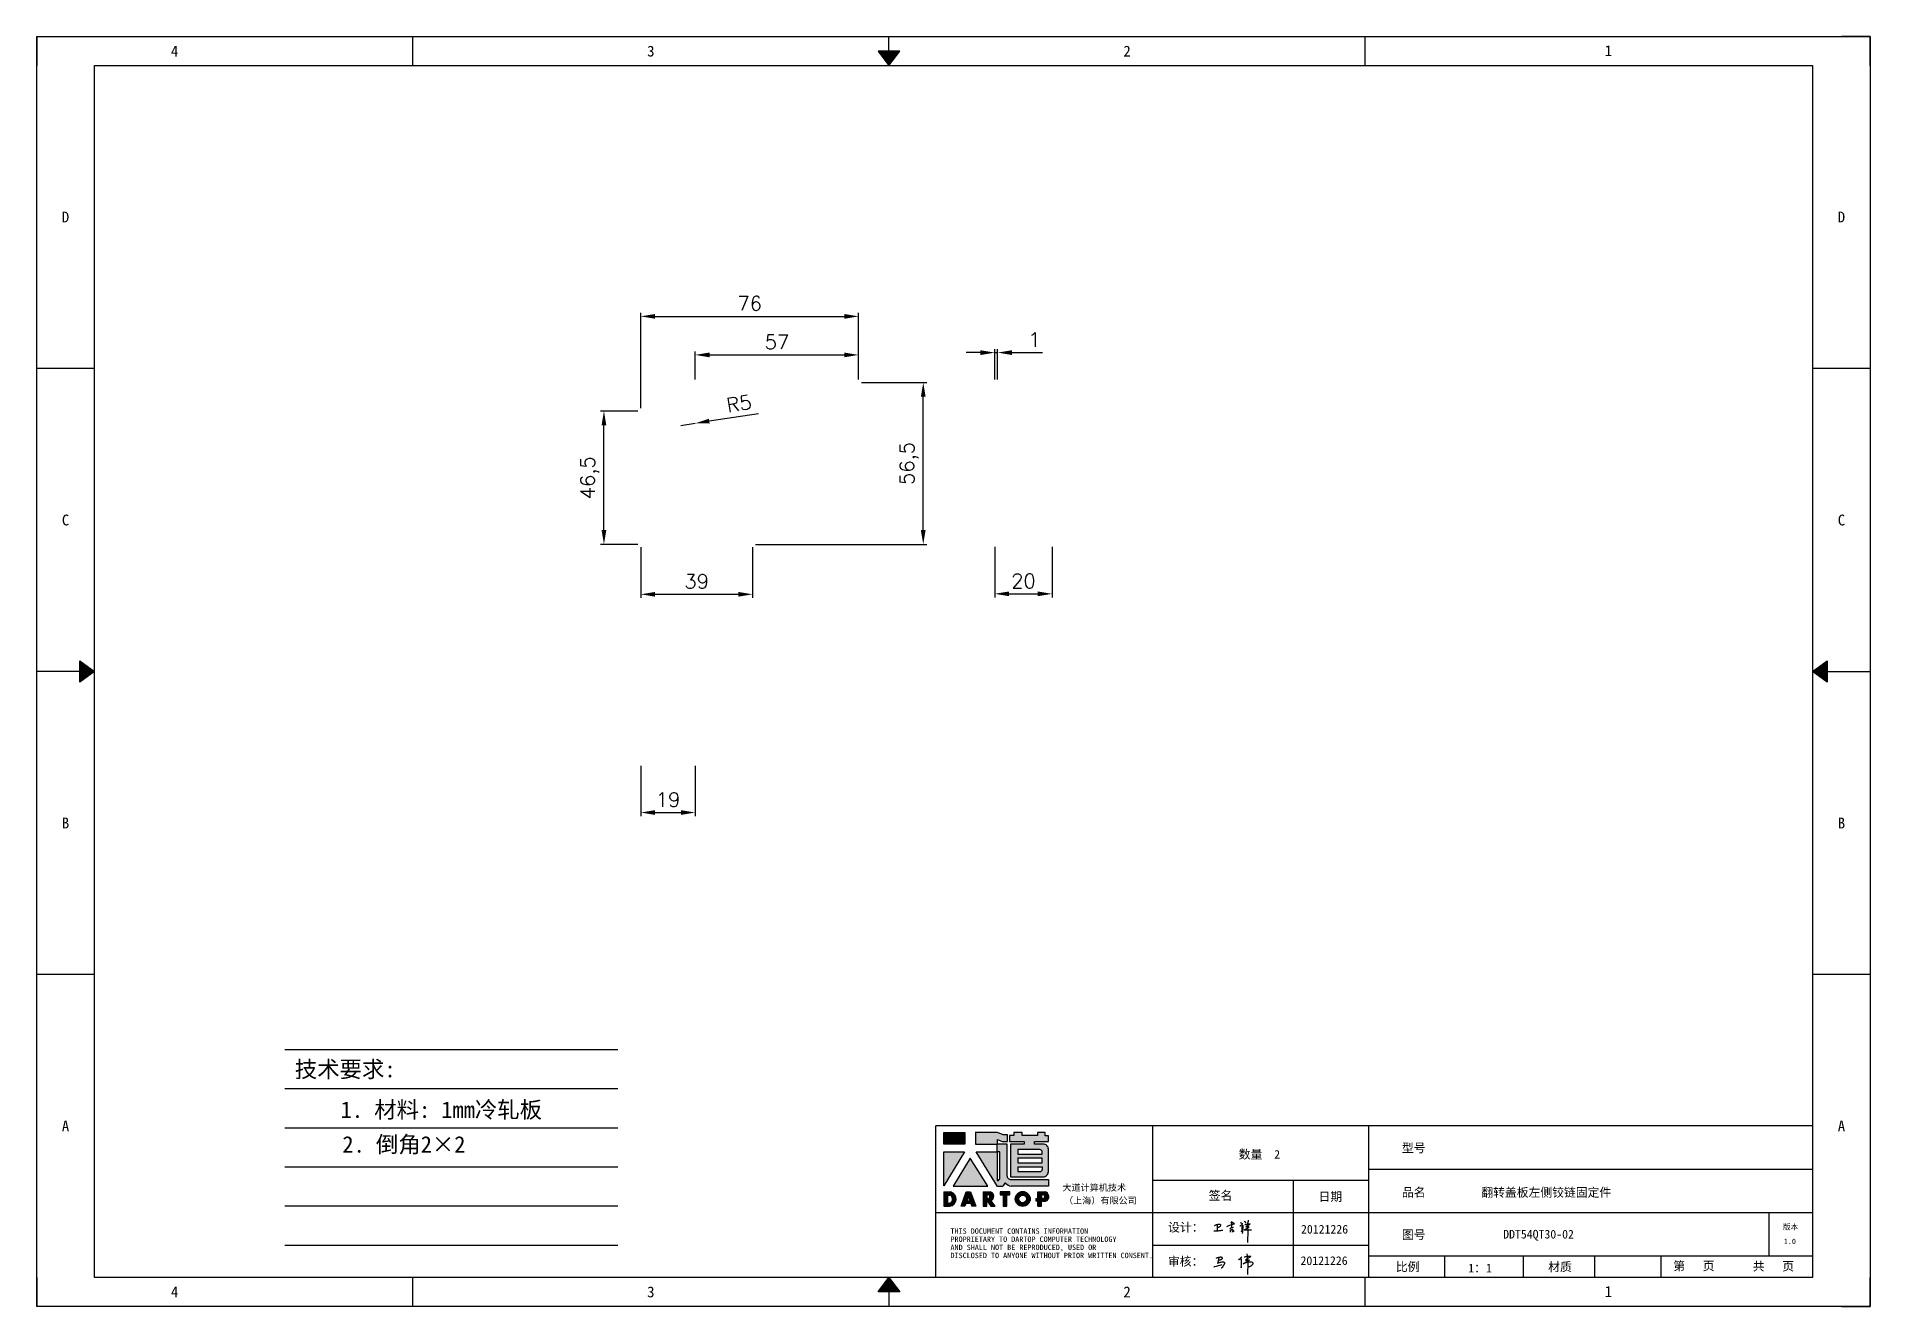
# Model space of a CAD drawing. Header units: millimetres. Extents: x 25928 to 50356, y -44172 to 20163.
# Drawn here: x 34405 to 35045, y -15592 to -15148 of the extents above; entities that cross this region are included whole.
import ezdxf
from ezdxf.enums import TextEntityAlignment as Align

# ---------------------------------------------------------------- set-up
doc = ezdxf.new("R2010")
doc.units = ezdxf.units.MM
doc.linetypes.add('DOT', pattern=[0.25, 0, -0.25])
doc.layers.add('4', color=7, linetype='Continuous')
doc.layers.add('print', color=30, linetype='Continuous')
doc.layers.add('dim', color=2, linetype='Continuous', lineweight=9)
doc.styles.add('Dartop', font='')
doc.styles.add('HZ', font='')
doc.styles.add('hzHT', font='simhei.ttf')
doc.styles.get("Standard").update_dxf_attribs({"font": 'txt', "bigfont": 'gbcbig.shx'})
doc.styles.get('Dartop').set_extended_font_data('FangSong_GB2312')
doc.styles.get('HZ').set_extended_font_data('SimSun')
doc.dimstyles.new('small', dxfattribs={"dimtxt": 5, "dimasz": 5, "dimexe": 1.25, "dimexo": 1, "dimgap": 2, "dimtad": 1, "dimtxsty": 'Standard', "dimcen": 2.5, "dimadec": 0, "dimazin": 0, "dimtfac": 1, "dimtmove": 0, "dimatfit": 3, "dimfxl": 0, "dimarcsym": 0})

msp = doc.modelspace()

# ---------------------------------------------------------------- texts
at = {"color": 0}
for s, height, style, p in [('4', 3.777, 'Dartop', (34453.46, -15153.491)), ('3', 3.777, 'Dartop', (34619.648, -15153.491)), ('2', 3.777, 'Dartop', (34785.836, -15153.491)), ('1', 3.777, 'Dartop', (34953.746, -15153.371)), ('D', 3.777, 'Dartop', (34415.397, -15211.405)), ('D', 3.777, 'Dartop', (35035.118, -15211.405)), ('C', 3.777, 'Dartop', (34415.397, -15317.161)), ('C', 3.777, 'Dartop', (35035.118, -15317.161)), ('B', 3.777, 'Dartop', (34415.397, -15422.918)), ('B', 3.777, 'Dartop', (35035.118, -15422.918)), ('A', 3.777, 'Dartop', (34415.397, -15528.674)), ('A', 3.777, 'Dartop', (35035.118, -15528.674)), ('型号', 3.0216, 'hzHT', (34885.866, -15536.36)), ('数量  2', 3.0216, 'hzHT', (34832.013, -15538.578)), ('签名', 3.0216, 'hzHT', (34818.44, -15552.978)), ('日期', 3.0216, 'hzHT', (34856.78, -15553.35)), ('品名', 3.0216, 'hzHT', (34885.866, -15551.871)), ('翻转盖板左侧铰链固定件', 3.0216, 'hzHT', (34932.115, -15551.871)), ('20121226', 3.0216, 'hzHT', (34854.746, -15564.71)), ('图号', 3.0216, 'hzHT', (34885.866, -15566.641)), ('DDT54QT30-02', 3.0216, 'hzHT', (34929.415, -15566.443)), ('版本', 1.8885, 'hzHT', (35017.347, -15563.903)), ('20121226', 3.0216, 'hzHT', (34854.566, -15575.674)), ('1.0', 1.8885, 'Dartop', (35017.12, -15568.95)), ('比例', 3.0216, 'hzHT', (34883.759, -15577.853)), ('1：1', 3.0216, 'hzHT', (34908.991, -15578.281)), ('材质', 3.0216, 'hzHT', (34936.884, -15577.853)), ('第   页', 3.0216, 'hzHT', (34983.626, -15577.54)), ('共   页', 3.0216, 'hzHT', (35011.382, -15577.65)), ('4', 3.777, 'Dartop', (34453.46, -15586.588)), ('3', 3.777, 'Dartop', (34619.648, -15586.588)), ('2', 3.777, 'Dartop', (34785.836, -15586.588)), ('1', 3.777, 'Dartop', (34953.746, -15586.468))]:
    msp.add_text(s, height=height, dxfattribs=dict(at, style=style)).set_placement(p, align=Align.MIDDLE_CENTER)
at = {"style": 'HZ'}
for s, p in [('技术要求:', (34512.982, -15508.854)), ('     1. 材料: 1mm冷轧板  ', (34540.699, -15522.976)), ('2. 倒角2×2         ', (34551.028, -15535.095))]:
    msp.add_text(s, height=5.733, dxfattribs=at).set_placement(p, align=Align.MIDDLE_CENTER)
at = {"color": 0, "style": 'hzHT'}
for s, height, p in [('THIS DOCUMENT CONTAINS INFORMATION', 1.8885, (34724.208, -15566.311)), ('PROPRIETARY TO DARTOP COMPUTER TECHNOLOGY', 1.8885, (34724.208, -15569.144)), ('设计：', 3.0216, (34800.135, -15565.567)), ('AND SHALL NOT BE REPRODUCED, USED OR', 1.8885, (34724.208, -15571.977)), ('DISCLOSED TO ANYONE WITHOUT PRIOR WRITTEN CONSENT.', 1.8885, (34724.208, -15574.81)), ('审核：', 3.0216, (34800.09, -15577.466))]:
    msp.add_text(s, height=height, dxfattribs=at).set_placement(p)
at = {"layer": '4', "color": 0, "style": 'hzHT'}
for s, p in [('大道计算机技术', (34763.267, -15551.311)), ('（上海）有限公司', (34763.837, -15555.828))]:
    msp.add_text(s, height=2.2662, dxfattribs=at).set_placement(p)

# ---------------------------------------------------------------- blocks, each defined once
blk = doc.blocks.new('*D980')
at = {"layer": 'Defpoints', "color": 0}
for p in [(34692.14, -15246.09), (34692.14, -15269.16, -11.3), (34616.14, -15279.16, 7.7)]:
    blk.add_point(p, dxfattribs=at)
at = {"layer": 'dim', "color": 0, "lineweight": -2}
for p, q in [((34616.14, -15278.16), (34616.14, -15244.84)), ((34621.14, -15246.09), (34687.14, -15246.09)), ((34692.14, -15268.16), (34692.14, -15244.84))]:
    blk.add_line(p, q, dxfattribs=at)
at = {"layer": 'dim', "color": 0}
for points in [[(34621.14, -15245.26), (34621.14, -15246.92), (34616.14, -15246.09)], [(34687.14, -15245.26), (34687.14, -15246.92), (34692.14, -15246.09)]]:
    blk.add_solid(points, dxfattribs=at)
at = {"layer": 'dim', "color": 0, "insert": (34654.14, -15241.59), "char_height": 5, "attachment_point": 5}
blk.add_mtext('76', dxfattribs=at)
blk = doc.blocks.new('*D981')
at = {"layer": 'Defpoints', "color": 0}
for p in [(34692.14, -15269.16, -11.3), (34714.7, -15269.16), (34655.14, -15325.66, -11.3)]:
    blk.add_point(p, dxfattribs=at)
at = {"layer": 'dim', "color": 0, "lineweight": -2}
for p, q in [((34693.14, -15269.16), (34715.95, -15269.16)), ((34714.7, -15320.66), (34714.7, -15274.16)), ((34656.14, -15325.66), (34715.95, -15325.66))]:
    blk.add_line(p, q, dxfattribs=at)
at = {"layer": 'dim', "color": 0}
for points in [[(34713.87, -15274.16), (34715.53, -15274.16), (34714.7, -15269.16)], [(34713.87, -15320.66), (34715.53, -15320.66), (34714.7, -15325.66)]]:
    blk.add_solid(points, dxfattribs=at)
at = {"layer": 'dim', "color": 0, "insert": (34709.78, -15297.41), "char_height": 5, "attachment_point": 5, "rotation": 90}
blk.add_mtext('56,5', dxfattribs=at)
blk = doc.blocks.new('*D982')
at = {"layer": 'Defpoints', "color": 0}
for p in [(34616.14, -15325.66, 7.7), (34655.14, -15325.66, -11.3), (34655.14, -15343.1)]:
    blk.add_point(p, dxfattribs=at)
at = {"layer": 'dim', "color": 0, "lineweight": -2}
for p, q in [((34616.14, -15326.66), (34616.14, -15344.35)), ((34655.14, -15326.66), (34655.14, -15344.35)), ((34621.14, -15343.1), (34650.14, -15343.1))]:
    blk.add_line(p, q, dxfattribs=at)
at = {"layer": 'dim', "color": 0}
for points in [[(34621.14, -15342.27), (34621.14, -15343.93), (34616.14, -15343.1)], [(34650.14, -15342.27), (34650.14, -15343.93), (34655.14, -15343.1)]]:
    blk.add_solid(points, dxfattribs=at)
at = {"layer": 'dim', "color": 0, "insert": (34635.64, -15338.6), "char_height": 5, "attachment_point": 5}
blk.add_mtext('39', dxfattribs=at)
blk = doc.blocks.new('*D983')
at = {"layer": 'Defpoints', "color": 0}
for p in [(34603.28, -15279.16), (34616.14, -15279.16, 7.7), (34616.14, -15325.66, 7.7)]:
    blk.add_point(p, dxfattribs=at)
at = {"layer": 'dim', "color": 0, "lineweight": -2}
for p, q in [((34615.14, -15279.16), (34602.03, -15279.16)), ((34603.28, -15320.66), (34603.28, -15284.16)), ((34615.14, -15325.66), (34602.03, -15325.66))]:
    blk.add_line(p, q, dxfattribs=at)
at = {"layer": 'dim', "color": 0}
for points in [[(34602.44, -15284.16), (34604.11, -15284.16), (34603.28, -15279.16)], [(34602.44, -15320.66), (34604.11, -15320.66), (34603.28, -15325.66)]]:
    blk.add_solid(points, dxfattribs=at)
at = {"layer": 'dim', "color": 0, "insert": (34598.36, -15302.41), "char_height": 5, "attachment_point": 5, "rotation": 90}
blk.add_mtext('46,5', dxfattribs=at)
blk = doc.blocks.new('*D984')
at = {"layer": 'Defpoints', "color": 0}
for p in [(34692.14, -15259.54), (34635.14, -15269.16, -11.3), (34692.14, -15269.16, -11.3)]:
    blk.add_point(p, dxfattribs=at)
at = {"layer": 'dim', "color": 0, "lineweight": -2}
for p, q in [((34635.14, -15268.16), (34635.14, -15258.29)), ((34640.14, -15259.54), (34687.14, -15259.54)), ((34692.14, -15268.16), (34692.14, -15258.29))]:
    blk.add_line(p, q, dxfattribs=at)
at = {"layer": 'dim', "color": 0}
for points in [[(34640.14, -15258.71), (34640.14, -15260.37), (34635.14, -15259.54)], [(34687.14, -15258.71), (34687.14, -15260.37), (34692.14, -15259.54)]]:
    blk.add_solid(points, dxfattribs=at)
at = {"layer": 'dim', "color": 0, "insert": (34663.64, -15255.04), "char_height": 5, "attachment_point": 5}
blk.add_mtext('57', dxfattribs=at)
blk = doc.blocks.new('*D985')
at = {"layer": 'Defpoints', "color": 0}
for p in [(34630.14, -15284.16, 7.7), (34635.08, -15283.41, 7.7)]:
    blk.add_point(p, dxfattribs=at)
at = {"layer": 'dim', "color": 0, "lineweight": -2}
for p, q in [((34630.14, -15284.16), (34635.08, -15283.41)), ((34657.16, -15280.05), (34640.02, -15282.66))]:
    blk.add_line(p, q, dxfattribs=at)
at = {"layer": 'dim', "color": 0}
blk.add_solid([(34639.9, -15281.83), (34640.15, -15283.48), (34635.08, -15283.41)], dxfattribs=at)
at = {"layer": 'dim', "color": 0, "insert": (34650.39, -15276.53), "char_height": 5, "attachment_point": 5, "rotation": 8.65647}
blk.add_mtext('R5', dxfattribs=at)
blk = doc.blocks.new('*D986')
at = {"layer": 'Defpoints', "color": 0}
for p in [(34739.67, -15325.48, 357.73), (34759.67, -15325.48, 357.73), (34759.67, -15342.93)]:
    blk.add_point(p, dxfattribs=at)
at = {"layer": 'dim', "color": 0, "lineweight": -2}
for p, q in [((34739.67, -15326.48), (34739.67, -15344.18)), ((34759.67, -15326.48), (34759.67, -15344.18)), ((34744.67, -15342.93), (34754.67, -15342.93))]:
    blk.add_line(p, q, dxfattribs=at)
at = {"layer": 'dim', "color": 0}
for points in [[(34744.67, -15342.1), (34744.67, -15343.76), (34739.67, -15342.93)], [(34754.67, -15342.1), (34754.67, -15343.76), (34759.67, -15342.93)]]:
    blk.add_solid(points, dxfattribs=at)
at = {"layer": 'dim', "color": 0, "insert": (34749.67, -15338.43), "char_height": 5, "attachment_point": 5}
blk.add_mtext('20', dxfattribs=at)
blk = doc.blocks.new('*D988')
at = {"layer": 'Defpoints', "color": 0}
for p in [(34616.14, -15402.01, 8.82), (34635.14, -15402.01, 13.82), (34635.14, -15419.26)]:
    blk.add_point(p, dxfattribs=at)
at = {"layer": 'dim', "color": 0, "lineweight": -2}
for p, q in [((34616.14, -15403.01), (34616.14, -15420.51)), ((34635.14, -15403.01), (34635.14, -15420.51)), ((34621.14, -15419.26), (34630.14, -15419.26))]:
    blk.add_line(p, q, dxfattribs=at)
at = {"layer": 'dim', "color": 0}
for points in [[(34621.14, -15418.43), (34621.14, -15420.09), (34616.14, -15419.26)], [(34630.14, -15418.43), (34630.14, -15420.09), (34635.14, -15419.26)]]:
    blk.add_solid(points, dxfattribs=at)
at = {"layer": 'dim', "color": 0, "insert": (34625.64, -15414.76), "char_height": 5, "attachment_point": 5}
blk.add_mtext('19', dxfattribs=at)
blk = doc.blocks.new('*D998')
at = {"layer": 'Defpoints', "color": 0}
for p in [(34740.67, -15258.74), (34739.67, -15269.16, -707.27), (34740.67, -15269.16, 281.73)]:
    blk.add_point(p, dxfattribs=at)
at = {"layer": 'dim', "color": 0, "lineweight": -2}
for p, q in [((34734.67, -15258.74), (34729.67, -15258.74)), ((34739.67, -15268.16), (34739.67, -15257.49)), ((34739.67, -15258.74), (34740.67, -15258.74)), ((34740.67, -15268.16), (34740.67, -15257.49)), ((34745.67, -15258.74), (34756.33, -15258.74))]:
    blk.add_line(p, q, dxfattribs=at)
at = {"layer": 'dim', "color": 0}
for points in [[(34734.67, -15257.9), (34734.67, -15259.57), (34739.67, -15258.74)], [(34745.67, -15257.9), (34745.67, -15259.57), (34740.67, -15258.74)]]:
    blk.add_solid(points, dxfattribs=at)
at = {"layer": 'dim', "color": 0, "insert": (34753.5, -15254.24), "char_height": 5, "attachment_point": 5}
blk.add_mtext('1', dxfattribs=at)
blk = doc.blocks.new('*U862')
at = {"color": 254, "linetype": 'Continuous', "extrusion": (0, 0, -1)}
for points in [[(-17, 0.333), (-16.812, 0.25), (-17, 0.5)], [(-17, 0.333), (-17.188, 0.25), (-16.812, 0.25)], [(-17, 0.333), (-17, 0.5), (-17.188, 0.25)]]:
    blk.add_solid(points, dxfattribs=at)
blk = doc.blocks.new('*U861')
at = {"color": 254, "linetype": 'Continuous', "extrusion": (0, 0, -1)}
for points in [[(-33.167, 11), (-33, 11), (-33.25, 11.188)], [(-33.167, 11), (-33.25, 11.188), (-33.25, 10.812)], [(-33.167, 11), (-33.25, 10.812), (-33, 11)]]:
    blk.add_solid(points, dxfattribs=at)
blk = doc.blocks.new('*U863')
at = {"color": 254, "linetype": 'Continuous'}
for points in [[(17, 21.667), (17.188, 21.75), (16.812, 21.75)], [(17, 21.667), (16.812, 21.75), (17, 21.5)], [(17, 21.667), (17, 21.5), (17.188, 21.75)]]:
    blk.add_solid(points, dxfattribs=at)
blk = doc.blocks.new('*U860')
at = {"color": 254, "linetype": 'Continuous', "extrusion": (0, 0, -1)}
for points in [[(-0.833, 11), (-0.75, 10.812), (-0.75, 11.188)], [(-0.833, 11), (-0.75, 11.188), (-1, 11)], [(-0.833, 11), (-1, 11), (-0.75, 10.812)]]:
    blk.add_solid(points, dxfattribs=at)
blk = doc.blocks.new('dadao')
for p, q in [((48, 19.2), (44.9, 10.4)), ((44.9, 10.4), (51.2, 10.4)), ((51.2, 10.4), (48, 19.2))]:
    blk.add_line(p, q)
for points in [[(41.8, 121.6), (41.8, 143.7), (-0.4, 143.7), (-0.4, 121.6), (41.8, 121.6)], [(104.8, 122), (104.8, 130.3), (114.1, 126.3), (124.2, 126.3), (124.2, 139.6), (115.9, 139.6), (105.1, 143.9), (61.5, 143.9)], [(61.7, 144), (61.7, 121.3), (103.9, 121.3)], [(113.4, 38.7), (105.1, 38.7), (63, 106.5), (103.9, 106.5), (103.9, 120.9), (103.9, 121.3)], [(109.7, 53.6), (109.7, 106.2), (104.3, 106.2), (104.3, 50.4), (106.6, 50.4)], [(144.6, 94.4), (144.6, 84.8), (192, 84.8), (192, 94.1), (144.9, 94.1)], [(120.2, 45), (119.5, 45), (119.5, 44.6)], [(0, 28), (0, 0), (11.8, 0)], [(0.1, 28), (14, 28)], [(7.1, 21.8), (7.1, 6.1), (12, 6.1)], [(7.1, 21.8), (11.4, 21.8)], [(76.8, 28.2), (76.8, 0), (84.1, 0), (84.1, 11.1), (91.6, -0.1), (100.3, -0.1), (91.7, 11.1)], [(76.8, 28.2), (90.6, 28.2)], [(84, 22.7), (84, 15.3), (87.2, 15.3)], [(84, 22.7), (87.3, 22.7)], [(183.7, 0), (183.7, 9.6), (180.6, 9.6), (180.6, 14.9), (183.8, 14.9), (183.8, 28.1), (196.1, 28.1), (196.5, 28.1)], [(183.7, 0), (190.9, 0), (190.9, 9.6), (198.8, 9.6)], [(194.9, 22.3), (190.8, 22.3), (190.8, 15), (194.4, 15)]]:
    blk.add_lwpolyline(points)
blk.add_lwpolyline([(137.1, 144.2), (137.1, 137.9), (128.3, 137.9), (128.3, 126.5), (157.3, 126.5), (157.3, 121.5), (130.3, 121.5), (130.3, 57.5), (194.4, 57.5, 0.414214), (204.4, 67.5), (204.4, 111.3, 0.414214), (194.4, 121.3), (177.5, 121.3), (177.5, 126.3), (204.7, 126.3), (204.7, 137.7), (198.2, 137.7), (198.2, 143.9), (183.3, 143.9), (183.3, 138), (153, 138), (153, 144.2), (137.1, 144.2)], format="xyb", close=True)
for points in [[(104.8, 122), (123.4, 122), (123.4, 60, 0.414214), (131.4, 52), (204.8, 52), (204.8, 39.1), (131.7, 39.1)], [(144.3, 110.8), (144.3, 101.8), (192.3, 101.8), (192.3, 105.5, 0.414214), (187.3, 110.5), (144.3, 110.5)], [(144.6, 77), (144.6, 67.5), (187.6, 67.5, 0.414214), (192.6, 72.5), (192.6, 76.4), (144.6, 76.4)]]:
    blk.add_lwpolyline(points, format="xyb")
for points in [[(-0.3, 106.2), (40.4, 106.2), (-0.3, 39.7), (-0.3, 106.2)], [(51.7, 94.1), (18.4, 39.3), (86.2, 39.3)], [(43.8, 28.2), (51.8, 28.2), (62.6, -0.1), (55, -0.1), (53.2, 5), (42.9, 5), (41.1, 0), (33.6, 0)], [(110, 28.1), (110, 21.9), (116, 21.9), (116, -0.1), (123.2, -0.1), (123.2, 22), (129.2, 22), (129.2, 28.1), (110, 28.1)]]:
    blk.add_lwpolyline(points, close=True)
for radius in [14.5, 7.44]:
    blk.add_circle((154.2, 14.2), radius)
for centre, radius, start, end in [((99.2, 60.7), 12.6, 305.6399, 325.969), ((111.6, 46.7), 8.19, 282.9811, 347.6627), ((136, 61.7), 22.9, 226.7358, 259.3209), ((8.5, 13.9), 8.49, 294.2143, 69.7177), ((9.6, 14.2), 14.4, 278.6604, 72.3203), ((86.4, 19), 3.8, 282.527, 76.7196), ((88.6, 19.4), 8.95, 290.6073, 77.2124), ((193.7, 18.7), 3.8, 280.9891, 72.5513), ((195.7, 18.6), 9.51, 288.8959, 85.2442)]:
    blk.add_arc(centre, radius, start, end)
blk = doc.blocks.new('h')
for p, q in [((20768.1, -2360.9), (20773, -2359.1)), ((20769.5, -2366.9), (20769.8, -2370.6)), ((20769.8, -2370.6), (20770.9, -2378)), ((20770.9, -2378), (20771.5, -2370.6)), ((20772.4, -2369.3), (20774.9, -2367.8)), ((20773, -2359.1), (20784.1, -2355.2)), ((20773.3, -2331.8), (20775.3, -2338.7)), ((20789.1, -2340.9), (20773.5, -2331.9)), ((20775.3, -2338.7), (20775.6, -2351.2)), ((20775.6, -2351.2), (20775.5, -2357.3)), ((20782.2, -2369.2), (20780, -2377.1)), ((20780, -2377.1), (20788.3, -2371.3)), ((20780.1, -2366.4), (20780.8, -2366.4)), ((20781.9, -2367.4), (20782.2, -2369.2)), ((20845.7, -2343.5), (20848.4, -2353)), ((20848.9, -2370.3), (20847.9, -2424)), ((20848.4, -2353), (20848.9, -2370.3))]:
    blk.add_line(p, q)
for points in [[(20696.6, -2372.4, 0.002073), (20710.6, -2371.9, 0.016137), (20719.6, -2371.3, 0.008314), (20736.9, -2369.3)], [(20699.1, -2348.2, -0.029745), (20704.6, -2345.4, -0.046842), (20708.4, -2344.2, -0.00919), (20714.3, -2343, -0.018517), (20717.2, -2342.5, -0.037841), (20720.3, -2342.4, -0.039541), (20723.2, -2342.8, -0.149785), (20726, -2344.3, -0.204935), (20726.9, -2346.6, -0.074872), (20726.5, -2348.3, -0.061615), (20725.6, -2350.3, -0.034204), (20723.8, -2352.6, -0.045776), (20722.3, -2354.1, -0.054985), (20720.4, -2355.3, -0.036348), (20717.3, -2356.5, -0.067752), (20715.7, -2356.8, -0.043553), (20713.2, -2356.7)], [(20755, -2351.9, -0.024077), (20759.9, -2350.1, -0.013147), (20768.7, -2346.5, -0.00522), (20775.4, -2344.1, -0.018517), (20777.3, -2343.4, -0.008274), (20786.3, -2341, -0.039541), (20788.3, -2340.8, -0.079216), (20789.4, -2341, -0.204935)], [(20813.5, -2350.1, 0.007348), (20815.9, -2348.7, 0.008421), (20818, -2347.3, 0.009459), (20819.7, -2346.2, -0.016325), (20820.7, -2345.5, -0.173771), (20821.8, -2345.3, -0.085159), (20823.9, -2346, -0.125883), (20826, -2347.9, -0.160659), (20826.6, -2350.1, -0.010447), (20826.5, -2352.3, -0.008247), (20826.2, -2355.1, -0.002698), (20825.3, -2374, 0.001562), (20823.9, -2383.7, 0.016137)], [(20816.8, -2335, -0.053561), (20819.6, -2336.1, -0.075272), (20821.3, -2337.3, -0.005295), (20822.5, -2338.5, -0.009337), (20823.1, -2339.1, -0.026146), (20823.7, -2339.8, -0.016644), (20824.5, -2340.9)], [(20832.1, -2329.2, -0.053561), (20834.9, -2330.3, -0.075272), (20836.7, -2331.5, -0.005295), (20837.8, -2332.6, -0.009337), (20838.5, -2333.3, -0.026146), (20839, -2334, -0.016644), (20839.8, -2335.1)], [(20836, -2343.7, -0.02797), (20842.1, -2342.6, -0.048868), (20845.6, -2342.2, -0.00919), (20851.1, -2341.4, -0.018517), (20853.9, -2341.1, -0.037841), (20856.7, -2341.2, -0.039541), (20859.4, -2341.6, -0.018282), (20840.6, -2354.7, -0.000937)], [(20847.6, -2340.2, 0.021784), (20849.6, -2335.9, 0.028296), (20850.8, -2332.4, 0.008136), (20851.9, -2328.2, 0.028913), (20852.2, -2327, 0.08193), (20852.1, -2325.9, 0.075058), (20851.7, -2324.7, 0.275043)]]:
    blk.add_lwpolyline(points, format="xyb")
for points in [[(20711.3, -2343.5), (20711.3, -2343.5), (20711.5, -2355.8), (20710.7, -2368), (20710.6, -2371.9)], [(20821.5, -2350.6), (20822.4, -2359.2), (20822.2, -2364.9), (20821.7, -2369), (20821.3, -2376.3), (20823.6, -2368.5), (20827.2, -2366.3), (20829.5, -2366.3)], [(20840.6, -2354.7), (20850, -2354.7), (20855, -2354.3), (20845.9, -2361.1), (20840.5, -2364), (20833, -2367.5), (20863.2, -2367.4), (20865.9, -2367.3)]]:
    blk.add_lwpolyline(points)
for centre, radius, start, end in [((20773.7, -2371.2), 2.3, 121.9907, 163.60158), ((20787.5, -2406), 40.3, 100.61827, 108.24823), ((20780.8, -2367.6), 1.15, 9.4675, 90)]:
    blk.add_arc(centre, radius, start, end)

# ---------------------------------------------------------------- dimensions: what is measured, and where the dimension line sits
at = {"layer": 'dim'}
for base, p1, p2, angle, picture, middle in [((34692.139, -15246.089), (34616.139, -15279.161, 7.695), (34692.139, -15269.161, -11.305), 180, '*D980', (34654.139, -15241.589)), ((34692.139, -15259.538), (34635.139, -15269.161, -11.305), (34692.139, -15269.161, -11.305), 180, '*D984', (34663.639, -15255.038)), ((34740.666, -15258.738), (34739.666, -15269.161, -707.274), (34740.666, -15269.161, 281.726), 180, '*D998', (34753.499, -15254.238)), ((34714.7, -15269.161), (34655.139, -15325.661, -11.305), (34692.139, -15269.161, -11.305), 90, '*D981', (34709.783, -15297.411)), ((34603.278, -15279.161), (34616.139, -15325.661, 7.695), (34616.139, -15279.161, 7.695), 270, '*D983', (34598.361, -15302.411))]:
    dim = msp.add_linear_dim(base=base, p1=p1, p2=p2, angle=angle, dimstyle='small', override={"dimpost": '\\X'}, dxfattribs=at)
    dim.commit()
    dim.dimension.update_dxf_attribs({"geometry": picture, "text_midpoint": middle})
dim = msp.add_radius_dim(center=(34630.139, -15284.161, 7.695), mpoint=(34635.082, -15283.408, 7.695), dimstyle='small', override={"dimpost": '\\X'}, dxfattribs=at)
dim.commit()
dim.dimension.update_dxf_attribs({"geometry": '*D985', "text_midpoint": (34650.387, -15276.526)})
for base, p1, p2, picture, middle in [((34655.139, -15343.1), (34616.139, -15325.661, 7.695), (34655.139, -15325.661, -11.305), '*D982', (34635.639, -15338.6)), ((34759.666, -15342.929), (34739.666, -15325.482, 357.726), (34759.666, -15325.482, 357.726), '*D986', (34749.666, -15338.429)), ((34635.139, -15419.261), (34616.139, -15402.01, 8.816), (34635.139, -15402.01, 13.816), '*D988', (34625.639, -15414.761))]:
    dim = msp.add_linear_dim(base=base, p1=p1, p2=p2, dimstyle='small', override={"dimpost": '\\X'}, dxfattribs=at)
    dim.commit()
    dim.dimension.update_dxf_attribs({"geometry": picture, "text_midpoint": middle})

# ---------------------------------------------------------------- hatches: boundary and pattern name
for points in [[(34729.35, -15531.013), (34721.816, -15531.013), (34721.816, -15534.949), (34729.35, -15534.949)], [(34729.107, -15537.703), (34721.836, -15537.703), (34721.836, -15549.574)], [(34731.123, -15539.857), (34725.179, -15549.653), (34737.282, -15549.653)], [(34744.967, -15551.658), (34741.527, -15551.658), (34741.527, -15552.749), (34742.6, -15552.749), (34742.6, -15556.681), (34743.885, -15556.681), (34743.885, -15552.746), (34744.967, -15552.746)]]:
    msp.add_hatch(color=0).paths.add_polyline_path(points)
h = msp.add_hatch(color=0)
h.paths.add_polyline_path([(34740.608, -15533.405), (34742.271, -15534.123), (34744.068, -15534.123), (34744.068, -15531.744), (34742.585, -15531.744), (34740.653, -15530.981), (34732.909, -15530.981), (34732.909, -15535.005), (34740.444, -15535.005), (34740.444, -15535.086), (34740.444, -15537.658), (34733.138, -15537.658), (34740.652, -15549.752), (34742.141, -15549.752, 0.2793748), (34743.227, -15548.695), (34743.227, -15548.64), (34743.358, -15548.64, 0.1431454), (34745.407, -15549.682), (34758.465, -15549.682), (34758.465, -15547.389), (34745.351, -15547.389, -0.4142136), (34743.923, -15545.96), (34743.923, -15534.878), (34740.608, -15534.878)])
h.paths.add_polyline_path([(34740.52, -15537.709), (34741.477, -15537.709), (34741.477, -15547.096, -0.0889357), (34740.922, -15547.667), (34740.516, -15547.667)], flags=16)
h = msp.add_hatch(color=0)
h.paths.add_polyline_path([(34758.443, -15532.077), (34757.281, -15532.077), (34757.281, -15530.972), (34754.625, -15530.972), (34754.625, -15532.022), (34749.203, -15532.022), (34749.203, -15530.917), (34746.364, -15530.917), (34746.364, -15532.042), (34744.795, -15532.042), (34744.795, -15534.08), (34749.973, -15534.08), (34749.973, -15534.981), (34745.148, -15534.981), (34745.148, -15546.391), (34756.602, -15546.391, 0.4142136), (34758.387, -15544.605), (34758.387, -15536.792, 0.4142136), (34756.602, -15535.006), (34753.574, -15535.006), (34753.574, -15534.122), (34758.443, -15534.122)])
h.paths.add_polyline_path([(34755.337, -15536.941, -0.4142136), (34756.23, -15537.833), (34756.23, -15538.488), (34747.654, -15538.488), (34747.654, -15536.941)], flags=16)
h.paths.add_polyline_path([(34756.174, -15539.87), (34756.174, -15541.528), (34747.71, -15541.528), (34747.71, -15539.87)], flags=16)
h.paths.add_polyline_path([(34756.285, -15543.02), (34756.285, -15543.73, -0.4142136), (34755.392, -15544.623), (34747.71, -15544.623), (34747.71, -15543.02)], flags=16)
h = msp.add_hatch(color=0)
h.paths.add_polyline_path([(34724.384, -15551.676), (34721.889, -15551.676), (34721.889, -15556.666), (34723.99, -15556.666, 0.7930159)])
h.paths.add_polyline_path([(34724.027, -15555.574), (34723.155, -15555.574), (34723.155, -15552.769), (34723.931, -15552.769, -0.6713609)], flags=16)
h = msp.add_hatch(color=0)
h.paths.add_polyline_path([(34731.141, -15551.635), (34729.718, -15551.635), (34727.887, -15556.672), (34729.236, -15556.672), (34729.553, -15555.779), (34731.38, -15555.779), (34731.704, -15556.683), (34733.063, -15556.683)])
h.paths.add_polyline_path([(34731.03, -15554.817), (34729.899, -15554.817), (34730.454, -15553.234)], flags=16)
h = msp.add_hatch(color=0)
h.paths.add_polyline_path([(34738.061, -15551.638), (34735.608, -15551.638), (34735.608, -15556.675), (34736.904, -15556.675), (34736.904, -15554.678), (34738.236, -15556.693), (34739.803, -15556.693), (34738.269, -15554.691, 0.7440549)])
h.paths.add_polyline_path([(34736.892, -15553.933), (34736.892, -15552.61), (34737.472, -15552.61, -0.796809), (34737.463, -15553.933)], flags=16)
h = msp.add_hatch(color=0)
h.paths.add_polyline_path([(34746.836, -15554.138, 1), (34752.008, -15554.138, 1)])
h.paths.add_polyline_path([(34750.751, -15554.138, -1), (34748.094, -15554.138, -1)], flags=16)
h = msp.add_hatch(color=0)
h.paths.add_polyline_path([(34756.968, -15551.65), (34756.894, -15551.65), (34754.707, -15551.65), (34754.707, -15554.001), (34754.127, -15554.001), (34754.127, -15554.955), (34754.698, -15554.955), (34754.698, -15556.666), (34755.974, -15556.666), (34755.974, -15554.948), (34757.377, -15554.948, 0.8123038)])
h.paths.add_polyline_path([(34755.955, -15553.994), (34755.955, -15552.679), (34756.682, -15552.679, -0.7782134), (34756.608, -15553.994)], flags=16)

# ---------------------------------------------------------------- linework, layer by layer
at = {"color": 0, "linetype": 'DOT'}
for p, q in [((34405.325, -15148.455), (35035.118, -15148.455)), ((34405.325, -15581.552), (34405.325, -15158.527)), ((35045.19, -15158.527), (35045.19, -15581.552)), ((35035.118, -15591.624), (34405.325, -15591.624))]:
    msp.add_line(p, q, dxfattribs=at)
at = {"color": 0}
for p, q in [((34405.325, -15148.455), (34405.325, -15158.527)), ((34536.554, -15158.527), (34536.554, -15148.455)), ((34702.742, -15153.491), (34702.742, -15148.455)), ((34868.93, -15158.527), (34868.93, -15148.455)), ((35045.19, -15148.455), (35035.118, -15148.455)), ((35045.19, -15158.527), (35045.19, -15148.455)), ((34425.469, -15581.552), (34425.469, -15158.527)), ((34425.469, -15158.527), (35025.046, -15158.527)), ((35025.046, -15158.527), (35025.046, -15581.552)), ((34425.469, -15264.283), (34405.325, -15264.283)), ((35045.19, -15264.283), (35025.046, -15264.283)), ((34420.433, -15370.04), (34405.325, -15370.04)), ((35030.082, -15370.04), (35045.19, -15370.04)), ((34425.469, -15475.796), (34405.325, -15475.796)), ((35045.19, -15475.796), (35025.046, -15475.796)), ((35025.046, -15528.674), (34719.109, -15528.674)), ((34719.109, -15581.552), (34719.109, -15528.674)), ((34794.649, -15528.674), (34794.649, -15581.552)), ((34870.189, -15581.552), (34870.189, -15528.674)), ((34794.649, -15547.559), (34870.189, -15547.559)), ((34843.75, -15547.559), (34843.75, -15581.552)), ((34870.189, -15543.782), (35025.046, -15543.782)), ((34719.109, -15558.89), (34794.649, -15558.89)), ((34794.649, -15558.89), (35025.046, -15558.89)), ((35009.938, -15573.998), (35009.938, -15558.89)), ((34794.649, -15570.221), (34870.189, -15570.221)), ((34870.189, -15573.998), (35025.046, -15573.998)), ((34896.766, -15581.552), (34896.766, -15573.998)), ((34924.155, -15581.552), (34924.155, -15573.998)), ((34949.055, -15581.552), (34949.055, -15573.998)), ((34972.168, -15581.552), (34972.168, -15573.998)), ((34405.325, -15581.552), (34405.325, -15591.624)), ((35025.046, -15581.552), (34425.469, -15581.552)), ((34536.554, -15591.624), (34536.554, -15581.552)), ((34702.742, -15586.588), (34702.742, -15591.624)), ((34868.93, -15591.624), (34868.93, -15581.552)), ((35045.19, -15591.624), (35045.19, -15581.552)), ((35035.118, -15591.624), (35045.19, -15591.624))]:
    msp.add_line(p, q, dxfattribs=at)
for p, q in [((34827.659, -15573.259), (34827.875, -15575.07)), ((34827.09, -15576.385), (34826.348, -15576.787)), ((34827.625, -15576.1), (34827.09, -15576.385)), ((34827.121, -15575.499), (34828.065, -15575.499)), ((34828.568, -15575.453), (34827.625, -15576.1)), ((34827.911, -15576.406), (34827.83, -15580.566)), ((34827.875, -15575.07), (34827.911, -15576.406)), ((34828.065, -15575.499), (34828.568, -15575.453))]:
    msp.add_line(p, q)
for points in [[(34702.742, -15158.527), (34706.519, -15153.491), (34698.965, -15153.491), (34702.742, -15158.527)], [(34425.469, -15370.04), (34420.433, -15373.817), (34420.433, -15366.262), (34425.469, -15370.04)], [(35025.046, -15370.04), (35030.082, -15366.262), (35030.082, -15373.817), (35025.046, -15370.04)], [(34702.742, -15581.552), (34706.519, -15586.588), (34698.965, -15586.588), (34702.742, -15581.552)]]:
    msp.add_lwpolyline(points, close=True, dxfattribs=at)
for points in [[(34826.658, -15574.386, -0.0279703), (34827.268, -15574.273, -0.0488679), (34827.622, -15574.235, -0.0091902), (34828.178, -15574.153, -0.0185172), (34828.456, -15574.127, -0.0378406), (34828.741, -15574.133, -0.0395413), (34829.01, -15574.181, -0.0182819), (34827.121, -15575.499, -0.0009369)], [(34816.915, -15574.846, -0.029745), (34817.347, -15574.63, -0.0468422), (34817.639, -15574.536, -0.0091902), (34818.095, -15574.443, -0.0185172), (34818.324, -15574.41, -0.0378406), (34818.56, -15574.403, -0.0395413), (34818.784, -15574.431, -0.1497852), (34819.003, -15574.55, -0.2049352), (34819.07, -15574.724, -0.0748717), (34819.045, -15574.861, -0.0616146), (34818.97, -15575.012, -0.0342039), (34818.835, -15575.19, -0.0457759), (34818.714, -15575.306, -0.054985), (34818.568, -15575.398, -0.0363479), (34818.326, -15575.494, -0.0677521), (34818.205, -15575.515, -0.0435534), (34818.014, -15575.505)], [(34826.348, -15576.787, -0.029745), (34827.022, -15576.449, -0.0468422), (34827.478, -15576.303, -0.0091902), (34828.19, -15576.159, -0.0185172), (34828.546, -15576.107, -0.0378406), (34828.915, -15576.096, -0.0395413), (34829.264, -15576.139, -0.1497852), (34829.606, -15576.326, -0.2049352), (34829.711, -15576.596, -0.0748717), (34829.671, -15576.81, -0.0616146), (34829.555, -15577.046, -0.0342039), (34829.344, -15577.324, -0.0457759), (34829.155, -15577.504, -0.054985), (34828.927, -15577.648, -0.0363479), (34828.549, -15577.798, -0.0677521), (34828.36, -15577.831, -0.0435534), (34828.062, -15577.815)]]:
    msp.add_lwpolyline(points, format="xyb")
msp.add_lwpolyline([(34817.867, -15574.487), (34817.867, -15574.487), (34817.722, -15575.372), (34817.485, -15576.205), (34817.329, -15576.715)])
for centre, radius, start, end in [((34815.81, -15576.251), 1.596, 281.076982, 291.212632), ((34780.71, -15433.776), 148.319, 283.91895, 284.971512), ((34819.769, -15580.937), 4.876, 113.202449, 120.017497), ((34818.624, -15578.268), 1.971, 102.47486, 113.202449), ((34821.481, -15591.179), 15.195, 100.36867, 102.47486), ((34818.307, -15576.999), 1.257, 283.816254, 294.030509), ((34819.42, -15579.916), 3.745, 96.125337, 100.36867), ((34818.575, -15577.621), 0.58, 294.836428, 309.901134), ((34810.843, -15570.487), 11.096, 316.919563, 320.58866), ((34819.22, -15578.056), 1.875, 87.457037, 96.125337), ((34819.227, -15577.899), 1.717, 78.399567, 87.457037), ((34817.13, -15575.877), 2.821, 324.094808, 331.378357), ((34819.47, -15576.718), 0.511, 44.324655, 78.399567), ((34819.32, -15576.984), 0.377, 319.573073, 337.48549), ((34818.282, -15576.155), 1.694, 324.910666, 333.348429), ((34819.106, -15576.462), 0.825, 326.76781, 340.871018), ((34819.633, -15576.559), 0.284, 357.998393, 44.324655), ((34819.356, -15576.549), 0.561, 340.871018, 357.998393), ((34821.126, -15568.855), 7.458, 299.265464, 300.9495), ((34838.021, -15631.367), 57.583, 102.46592, 103.2053), ((34798.78, -15547.532), 38.128, 313.366132, 315.296084), ((34946.022, -15595.766), 121.7, 171.410173, 171.768083), ((34825.597, -15575.385), 0.244, 52.375745, 91.291159), ((34611.149, -15568.468), 214.732, 357.565664, 358.057278), ((34825.513, -15575.347), 0.279, 357.196828, 33.705179), ((34819.224, -15574.935), 6.583, 352.912546, 354.802684), ((34821.694, -15575.16), 4.103, 354.802684, 357.196828)]:
    msp.add_arc(centre, radius, start, end)
at = {"layer": 'Defpoints'}
for p, q in [((34491.869, -15501.965), (34608.128, -15501.965)), ((34491.869, -15515.615), (34608.128, -15515.615)), ((34491.869, -15515.615), (34608.128, -15515.615)), ((34491.869, -15529.265), (34608.128, -15529.265)), ((34491.869, -15542.915), (34608.128, -15542.915)), ((34491.869, -15556.565), (34608.128, -15556.565)), ((34491.869, -15570.215), (34608.128, -15570.215))]:
    msp.add_line(p, q, dxfattribs=at)
at = {"layer": 'print'}
msp.add_lwpolyline([(34405.325, -15148.455), (35045.19, -15148.455), (35045.19, -15591.624), (34405.325, -15591.624)], close=True, dxfattribs=at)

# ---------------------------------------------------------------- block references
at = {"color": 0, "linetype": 'Continuous', "xscale": 20.14402654906928, "yscale": 20.14402654921842, "zscale": 20.14402654921862}
for name, p in [('*U863', (34360.294, -15591.624)), ('*U860', (34405.325, -15591.624)), ('*U861', (34360.294, -15591.624)), ('*U862', (34360.294, -15591.624))]:
    msp.add_blockref(name, p, dxfattribs=at)
at = {"color": 0}
for name, p, xscale, yscale, zscale in [('dadao', (34721.889, -15556.666), 0.1785493262164481, 0.178549326230053, 0.1785493262317104), ('h', (33212.694, -15381.49), 0.07747410198493163, 0.07747410198530816, 0.07747410198528001)]:
    msp.add_blockref(name, p, dxfattribs=dict(at, xscale=xscale, yscale=yscale, zscale=zscale))

msp.set_redraw_order([(e.dxf.handle, doc.entitydb.next_handle()) for e in msp.query("TEXT MTEXT ATTDEF DIMENSION ARC_DIMENSION")])  # texts and dimensions are drawn at this point

doc.saveas('drawing.dxf')
